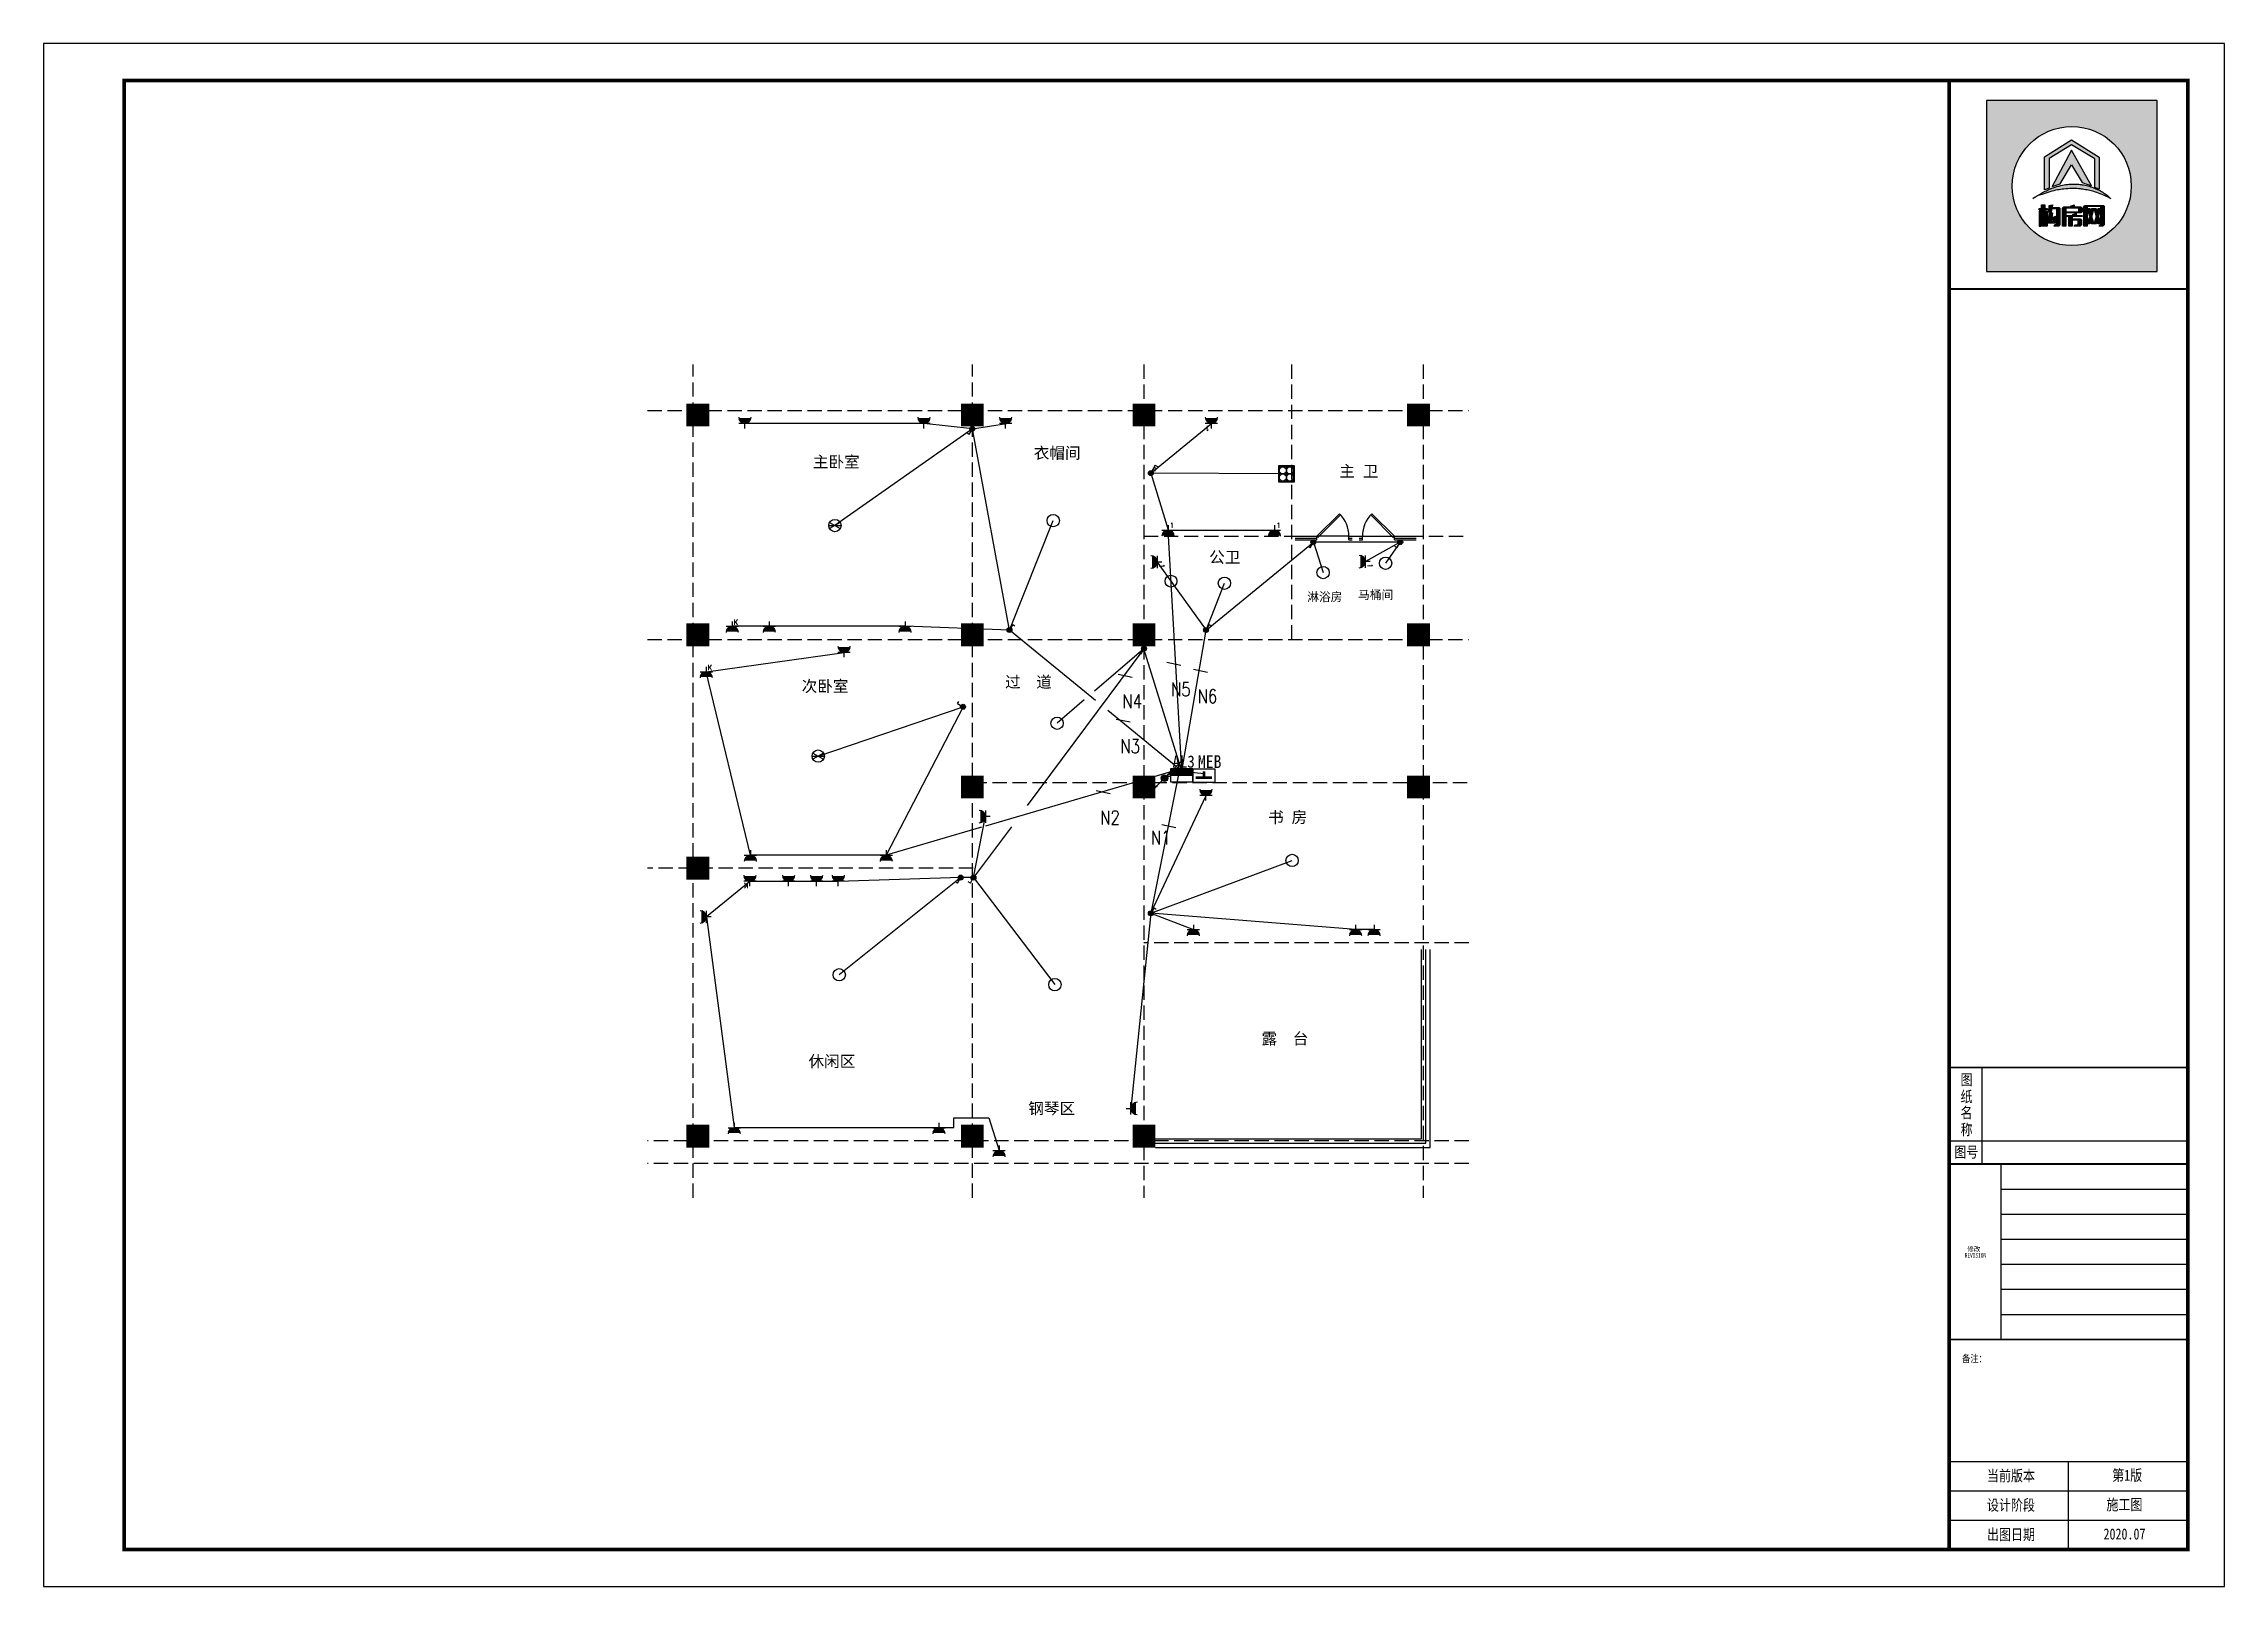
# Model space of a CAD drawing. Header units: millimetres. Extents: x -807114 to 42513, y -468455 to -61603.
# Drawn here: x -184560 to -146439, y -228981 to -202027 of the extents above; entities that cross this region are included whole.
import ezdxf
from ezdxf.enums import TextEntityAlignment as Align

# ---------------------------------------------------------------- set-up
doc = ezdxf.new("R2010")
doc.units = ezdxf.units.MM
doc.header["$LTSCALE"] = 1000
doc.linetypes.add('DASH', pattern=[0.35, 0.25, -0.1])
for name, color, linetype in [('8', 8, 'Continuous'), ('EQUIP-动力', 3, 'Continuous'), ('EQUIP-照明', 3, 'Continuous'), ('EQUIP-箱柜', 3, 'Continuous'), ('FF-FIXT', 31, 'Continuous'), ('KL截面', 30, 'Continuous'), ('LWIRE', 4, 'Continuous'), ('PUB_TEXT', 3, 'Continuous'), ('PUB_TITLE', 4, 'Continuous'), ('WIRE-照明', 230, 'Continuous'), ('建-窗', 4, 'Continuous'), ('建-轴', 1, 'Continuous')]:
    doc.layers.add(name, color=color, linetype=linetype)
doc.styles.add('_TCH_LABEL', font='COMPLEX', dxfattribs={"bigfont": 'GBCBIG'})
doc.styles.add('COMPLEX', font='COMPLEX')
doc.styles.add('D', font='simhei.ttf', dxfattribs={"width": 0.75, "height": 7})
doc.styles.add('ZDBOX', font='simsun.ttc', dxfattribs={"width": 0.7})
doc.styles.add('图框', font='simsun.ttc', dxfattribs={"width": 0.8})
doc.styles.add('宋体', font='simsun.ttc', dxfattribs={"width": 0.8})

msp = doc.modelspace()

# ---------------------------------------------------------------- texts
at = {"style": 'ZDBOX', "width": 0.8}
for s, height, p in [('纸', 192.5, (-150946.1, -220421.3)), ('图', 192.5, (-150946.1, -220130.8)), ('名', 192.5, (-150946.1, -220701.9)), ('称', 192.5, (-150946.1, -220997)), ('图号', 192.53, (-150950, -221394.1)), ('备注：', 128.35, (-150808.9, -224997.8))]:
    msp.add_text(s, height=height, dxfattribs=at).set_placement(p, align=Align.MIDDLE)
for s, p in [('当前版本', (-150589.7, -227143.9)), ('第1版', (-148401.1, -227135.1)), ('设计阶段', (-150589.7, -227657.3)), ('施工图', (-148501.7, -227648.5)), ('出图日期', (-150589.7, -228170.8)), ('2020.07', (-148551.9, -228162))]:
    msp.add_text(s, height=192.53, dxfattribs=at).set_placement(p)
at = {"layer": 'EQUIP-照明', "style": 'COMPLEX', "width": 0.8}
for s, p in [('N4', (-165703.4, -213638.1, 165995.4)), ('N5', (-164853.7, -213428, 165995.4)), ('N6', (-164388.9, -213548.8, 165995.4)), ('N3', (-165740.6, -214420.9, 165995.4)), ('N2', (-166091.4, -215668.3, 165995.4)), ('N1', (-165205.1, -216020.8, 165995.4))]:
    msp.add_text(s, height=240, dxfattribs=at).set_placement(p)
at = {"layer": 'EQUIP-照明', "style": '_TCH_LABEL', "flags": 8}
for tag, rotation, p in [('1', 180, (-164215.1, -208747.3)), ('1', 270, (-165012.6, -211152.8)), ('1', 270, (-161372.6, -211146.2)), ('K', 180, (-172278.9, -216734.9))]:
    msp.add_attdef(tag, text='K', height=89.8, rotation=rotation, dxfattribs=at).set_placement(p, align=Align.MIDDLE_CENTER)
for tag, p in [('1', (-164835, -210442.3)), ('1', (-162974.4, -210442.3)), ('K', (-172457.4, -212134.7)), ('K', (-172911.3, -212928))]:
    msp.add_attdef(tag, text='K', height=89.8, dxfattribs=at).set_placement(p, align=Align.MIDDLE_CENTER)
at = {"layer": 'KL截面', "linetype": 'ByBlock', "style": 'D'}
for s, height, p in [('主卧室', 200, (-171113.3, -209433.1)), ('衣帽间', 200, (-167251.7, -209279)), ('主 卫', 200, (-161910, -209596.3)), ('公卫', 200, (-164185.6, -211099.7)), ('马桶间', 150, (-161582, -211733.7)), ('淋浴房', 150, (-162470.8, -211768.6)), ('过  道', 200, (-167753.5, -213279.5)), (' 次卧室', 200, (-171444.8, -213352.2)), ('书 房', 200, (-163154.7, -215642.6)), ('露  台', 200, (-163269.1, -219510)), ('休闲区', 200, (-171189.7, -219907.7)), ('钢琴区', 200, (-167347.4, -220730.5))]:
    msp.add_text(s, height=height, dxfattribs=at).set_placement(p)
at = {"layer": 'PUB_TEXT', "style": '图框', "width": 0.9}
for s, height, p in [('AL3', 212.27, (-164826.7, -214676.3)), ('MEB', 224, (-164382.4, -214683.7))]:
    msp.add_text(s, height=height, dxfattribs=at).set_placement(p)
at = {"layer": 'PUB_TEXT', "color": 8, "style": '宋体', "width": 0.7}
msp.add_text('REVISION', height=81.59, dxfattribs=at).set_placement((-150977.6, -223262.5), align=Align.BOTTOM_LEFT)
at = {"layer": 'PUB_TEXT', "color": 8, "style": '宋体'}
msp.add_text('修改', height=81.59, dxfattribs=at).set_placement((-150933.1, -223128.7))

# ---------------------------------------------------------------- blocks, each defined once
blk = doc.blocks.new('sadasfafa')
h = blk.add_hatch(color=252)
h.dxf.hatch_style = 1
h.paths.add_polyline_path([(1853311, -2488040), (1853311, -2490368), (1855639, -2490368), (1855639, -2488040)])
h.paths.add_polyline_path([(1855286, -2489204, 1), (1853664, -2489204, 1)], flags=16)
edge = h.paths.add_edge_path(flags=0)
edge.add_spline(control_points=[(1853945, -2489376), (1853935, -2489385), (1854022, -2489327), (1854064, -2489324), (1854178, -2489280), (1854273, -2489257), (1854375, -2489242), (1854470, -2489236), (1854555, -2489239), (1854630, -2489250), (1854700, -2489259), (1854781, -2489280), (1854854, -2489303), (1854917, -2489335), (1854967, -2489354), (1854993, -2489368), (1855014, -2489382), (1854982, -2489354), (1854965, -2489332), (1854910, -2489297), (1854854, -2489260), (1854784, -2489234), (1854713, -2489206), (1854640, -2489189), (1854569, -2489179), (1854497, -2489176), (1854414, -2489178), (1854321, -2489198), (1854229, -2489222), (1854147, -2489257), (1854080, -2489292), (1854021, -2489325), (1853977, -2489352), (1853953, -2489369), (1853945, -2489376)], knot_values=[0, 0, 0, 0, 114.670179, 423.637006, 763.89867, 1083.683754, 1343.405239, 1688.07646, 1952.326814, 2113.699055, 2375.693807, 2595.188681, 2872.839541, 3068.155951, 3238.592156, 3348.056762, 3361.095167, 3431.805845, 3527.265261, 3733.200323, 3952.805082, 4160.23278, 4398.128766, 4650.488133, 4837.16968, 5050.428326, 5308.684497, 5588.159898, 5913.430939, 6163.12325, 6398.139207, 6601.625078, 6772.549769, 6871.149972, 6871.149972, 6871.149972, 6871.149972], degree=3, periodic=1)
h.paths.add_polyline_path([(1854530, -2489580), (1854534, -2489580), (1854534, -2489603), (1854618, -2489603), (1854618, -2489621), (1854481, -2489621), (1854481, -2489650), (1854589, -2489650), (1854599, -2489656), (1854606, -2489666), (1854606, -2489733), (1854600, -2489742), (1854590, -2489750), (1854506, -2489750), (1854514, -2489740), (1854518, -2489731), (1854552, -2489731), (1854558, -2489728), (1854560, -2489721), (1854560, -2489675), (1854558, -2489670), (1854553, -2489667), (1854481, -2489667), (1854481, -2489750), (1854436, -2489750), (1854436, -2489626), (1854433, -2489621), (1854406, -2489621), (1854406, -2489603), (1854488, -2489603), (1854488, -2489590)], flags=0)
h.paths.add_polyline_path([(1854486, -2489468), (1854506, -2489461), (1854506, -2489485), (1854510, -2489489), (1854601, -2489489), (1854609, -2489494), (1854615, -2489502), (1854615, -2489556), (1854607, -2489564), (1854599, -2489569), (1854401, -2489569), (1854394, -2489573), (1854394, -2489750), (1854349, -2489750), (1854349, -2489504), (1854355, -2489495), (1854367, -2489489), (1854462, -2489489), (1854462, -2489474)], flags=0)
h.paths.add_polyline_path([(1854394, -2489554), (1854394, -2489512), (1854404, -2489506), (1854562, -2489506), (1854570, -2489513), (1854570, -2489554)], flags=0)
h.paths.add_polyline_path([(1854214, -2489569), (1854203, -2489632), (1854193, -2489683), (1854194, -2489689), (1854218, -2489689), (1854220, -2489683), (1854214, -2489633), (1854254, -2489614), (1854263, -2489686), (1854263, -2489700), (1854255, -2489709), (1854159, -2489709), (1854150, -2489702), (1854148, -2489692), (1854173, -2489569)], flags=0)
h.paths.add_polyline_path([(1854187, -2489466), (1854213, -2489458), (1854207, -2489496), (1854296, -2489496), (1854305, -2489498), (1854312, -2489505), (1854314, -2489513), (1854314, -2489733), (1854310, -2489741), (1854301, -2489750), (1854231, -2489750), (1854238, -2489741), (1854243, -2489730), (1854261, -2489730), (1854268, -2489727), (1854270, -2489720), (1854270, -2489531), (1854270, -2489526), (1854267, -2489521), (1854260, -2489516), (1854202, -2489516), (1854201, -2489534), (1854196, -2489558), (1854150, -2489558), (1854159, -2489535), (1854165, -2489504), (1854167, -2489471)], flags=0)
h.paths.add_polyline_path([(1854140, -2489544), (1854140, -2489750), (1854114, -2489750), (1854114, -2489544)], flags=0)
h.paths.add_polyline_path([(1854056, -2489544), (1854053, -2489750), (1854031, -2489750), (1854031, -2489544)], flags=0)
h.paths.add_polyline_path([(1854107, -2489459), (1854107, -2489508), (1854139, -2489508), (1854139, -2489527), (1854107, -2489527), (1854107, -2489750), (1854062, -2489750), (1854062, -2489527), (1854029, -2489527), (1854029, -2489508), (1854062, -2489508), (1854062, -2489459)], flags=0)
h.paths.add_polyline_path([(1854209, -2489211), (1854471, -2488714), (1854743, -2489200), (1854618, -2489155), (1854470, -2488913), (1854318, -2489172)], flags=0)
h.paths.add_polyline_path([(1854102, -2488808), (1854470, -2488575), (1854848, -2488810), (1854848, -2489247), (1854790, -2489223), (1854790, -2488832), (1854471, -2488643), (1854168, -2488829), (1854168, -2489231), (1854102, -2489257)], flags=0)
h.paths.add_polyline_path([(1854685, -2489750), (1854641, -2489750), (1854641, -2489488), (1854641, -2489484), (1854646, -2489475), (1854656, -2489467), (1854898, -2489467), (1854907, -2489471), (1854916, -2489478), (1854916, -2489731), (1854908, -2489743), (1854902, -2489750), (1854847, -2489750), (1854858, -2489732), (1854866, -2489731), (1854869, -2489724), (1854869, -2489718), (1854867, -2489718), (1854836, -2489718), (1854826, -2489684), (1854814, -2489718), (1854746, -2489718), (1854736, -2489684), (1854722, -2489718), (1854689, -2489718), (1854689, -2489709), (1854691, -2489709), (1854720, -2489621), (1854685, -2489512)], flags=0)
h.paths.add_polyline_path([(1854779, -2489518), (1854809, -2489621), (1854781, -2489709), (1854777, -2489709), (1854750, -2489621), (1854775, -2489518)], flags=0)
h = blk.add_hatch(color=7)
h.dxf.hatch_style = 1
h.paths.add_polyline_path([(1854102, -2489257), (1854168, -2489231), (1854168, -2488829), (1854471, -2488643), (1854790, -2488832), (1854790, -2489223), (1854848, -2489247), (1854848, -2488810), (1854470, -2488575), (1854102, -2488808)])
h = blk.add_hatch(color=7)
h.dxf.hatch_style = 1
h.paths.add_polyline_path([(1854318, -2489172), (1854470, -2488913), (1854618, -2489155), (1854743, -2489200), (1854471, -2488714), (1854209, -2489211)])
h = blk.add_hatch(color=7)
h.dxf.hatch_style = 1
edge = h.paths.add_edge_path()
edge.add_spline(control_points=[(1853945, -2489376), (1853953, -2489369), (1853977, -2489352), (1854021, -2489325), (1854080, -2489292), (1854147, -2489257), (1854229, -2489222), (1854321, -2489198), (1854414, -2489178), (1854497, -2489176), (1854569, -2489179), (1854640, -2489189), (1854713, -2489206), (1854784, -2489234), (1854854, -2489260), (1854910, -2489297), (1854965, -2489332), (1854982, -2489354), (1855014, -2489382), (1854993, -2489368), (1854967, -2489354), (1854917, -2489335), (1854854, -2489303), (1854781, -2489280), (1854700, -2489259), (1854630, -2489250), (1854555, -2489239), (1854470, -2489236), (1854375, -2489242), (1854273, -2489257), (1854178, -2489280), (1854064, -2489324), (1854022, -2489327), (1853935, -2489385), (1853945, -2489376)], knot_values=[0, 0, 0, 0, 98.600203, 269.524894, 473.010766, 708.026723, 957.719033, 1282.990074, 1562.465475, 1820.721647, 2033.980292, 2220.661839, 2473.021206, 2710.917192, 2918.34489, 3137.949649, 3343.884711, 3439.344127, 3510.054805, 3523.09321, 3632.557816, 3802.994021, 3998.310431, 4275.961291, 4495.456165, 4757.450917, 4918.823158, 5183.073513, 5527.744733, 5787.466218, 6107.251302, 6447.512966, 6756.479793, 6871.149972, 6871.149972, 6871.149972, 6871.149972], degree=3, periodic=1)
h = blk.add_hatch(color=7)
h.dxf.hatch_style = 1
h.paths.add_polyline_path([(1854062, -2489459), (1854062, -2489508), (1854029, -2489508), (1854029, -2489527), (1854062, -2489527), (1854062, -2489750), (1854107, -2489750), (1854107, -2489527), (1854139, -2489527), (1854139, -2489508), (1854107, -2489508), (1854107, -2489459)])
h = blk.add_hatch(color=7)
h.dxf.hatch_style = 1
h.paths.add_polyline_path([(1854031, -2489544), (1854031, -2489750), (1854053, -2489750), (1854056, -2489544)])
h = blk.add_hatch(color=7)
h.dxf.hatch_style = 1
h.paths.add_polyline_path([(1854114, -2489544), (1854114, -2489750), (1854140, -2489750), (1854140, -2489544)])
h = blk.add_hatch(color=7)
h.dxf.hatch_style = 1
h.paths.add_polyline_path([(1854167, -2489471), (1854165, -2489504), (1854159, -2489535), (1854150, -2489558), (1854196, -2489558), (1854201, -2489534), (1854202, -2489516), (1854260, -2489516), (1854267, -2489521), (1854270, -2489526), (1854270, -2489531), (1854270, -2489720), (1854268, -2489727), (1854261, -2489730), (1854243, -2489730), (1854238, -2489741), (1854231, -2489750), (1854301, -2489750), (1854310, -2489741), (1854314, -2489733), (1854314, -2489513), (1854312, -2489505), (1854305, -2489498), (1854296, -2489496), (1854207, -2489496), (1854213, -2489458), (1854187, -2489466)])
h = blk.add_hatch(color=7)
h.dxf.hatch_style = 1
h.paths.add_polyline_path([(1854462, -2489474), (1854462, -2489489), (1854367, -2489489), (1854355, -2489495), (1854349, -2489504), (1854349, -2489750), (1854394, -2489750), (1854394, -2489573), (1854401, -2489569), (1854599, -2489569), (1854607, -2489564), (1854615, -2489556), (1854615, -2489502), (1854609, -2489494), (1854601, -2489489), (1854510, -2489489), (1854506, -2489485), (1854506, -2489461), (1854486, -2489468)])
h.paths.add_polyline_path([(1854394, -2489554), (1854394, -2489512), (1854404, -2489506), (1854562, -2489506), (1854570, -2489513), (1854570, -2489554)], flags=16)
h = blk.add_hatch(color=7)
h.dxf.hatch_style = 1
h.paths.add_polyline_path([(1854685, -2489512), (1854685, -2489493), (1854693, -2489483), (1854862, -2489483), (1854869, -2489491), (1854869, -2489724), (1854866, -2489731), (1854858, -2489732), (1854847, -2489750), (1854902, -2489750), (1854908, -2489743), (1854916, -2489731), (1854916, -2489478), (1854907, -2489471), (1854898, -2489467), (1854656, -2489467), (1854646, -2489475), (1854641, -2489484), (1854641, -2489488), (1854641, -2489750), (1854685, -2489750)])
h = blk.add_hatch(color=7)
h.dxf.hatch_style = 1
h.paths.add_polyline_path([(1854866, -2489709), (1854840, -2489621), (1854866, -2489512), (1854836, -2489512), (1854824, -2489558), (1854808, -2489512), (1854745, -2489512), (1854734, -2489557), (1854719, -2489512), (1854689, -2489512), (1854720, -2489621), (1854691, -2489709), (1854689, -2489709), (1854689, -2489710), (1854689, -2489718), (1854722, -2489718), (1854736, -2489684), (1854746, -2489718), (1854814, -2489718), (1854826, -2489684), (1854836, -2489718), (1854867, -2489718), (1854867, -2489709)])
h.paths.add_polyline_path([(1854779, -2489518), (1854809, -2489621), (1854781, -2489709), (1854777, -2489709), (1854750, -2489621), (1854775, -2489518)], flags=16)
h = blk.add_hatch(color=7)
h.dxf.hatch_style = 1
h.paths.add_polyline_path([(1854173, -2489569), (1854148, -2489692), (1854150, -2489702), (1854159, -2489709), (1854255, -2489709), (1854263, -2489700), (1854263, -2489686), (1854254, -2489614), (1854214, -2489633), (1854220, -2489683), (1854218, -2489689), (1854194, -2489689), (1854193, -2489683), (1854203, -2489632), (1854214, -2489569)])
h = blk.add_hatch(color=7)
h.dxf.hatch_style = 1
h.paths.add_polyline_path([(1854488, -2489590), (1854488, -2489603), (1854406, -2489603), (1854406, -2489621), (1854433, -2489621), (1854436, -2489626), (1854436, -2489750), (1854481, -2489750), (1854481, -2489667), (1854553, -2489667), (1854558, -2489670), (1854560, -2489675), (1854560, -2489721), (1854558, -2489728), (1854552, -2489731), (1854518, -2489731), (1854514, -2489740), (1854506, -2489750), (1854590, -2489750), (1854600, -2489742), (1854606, -2489733), (1854606, -2489666), (1854599, -2489656), (1854589, -2489650), (1854481, -2489650), (1854481, -2489621), (1854618, -2489621), (1854618, -2489603), (1854534, -2489603), (1854534, -2489580), (1854530, -2489580)])
for points in [[(1855639, -2488040), (1853311, -2488040), (1853311, -2490368), (1855639, -2490368)], [(1854102, -2489257), (1854102, -2488808), (1854470, -2488575), (1854848, -2488810), (1854848, -2489247), (1854790, -2489223), (1854790, -2488832), (1854471, -2488643), (1854168, -2488829), (1854168, -2489231)], [(1854209, -2489211), (1854318, -2489172), (1854470, -2488913), (1854618, -2489155), (1854743, -2489200), (1854471, -2488714)], [(1854062, -2489459), (1854107, -2489459), (1854107, -2489508), (1854139, -2489508), (1854139, -2489527), (1854107, -2489527), (1854107, -2489750), (1854062, -2489750), (1854062, -2489527), (1854029, -2489527), (1854029, -2489508), (1854062, -2489508)], [(1854056, -2489544), (1854031, -2489544), (1854031, -2489750), (1854053, -2489750)], [(1854114, -2489544), (1854140, -2489544), (1854140, -2489750), (1854114, -2489750)], [(1854462, -2489474), (1854486, -2489468), (1854506, -2489461), (1854506, -2489485), (1854510, -2489489), (1854601, -2489489), (1854609, -2489494), (1854615, -2489502), (1854615, -2489556), (1854607, -2489564), (1854599, -2489569), (1854401, -2489569), (1854394, -2489573), (1854394, -2489750), (1854349, -2489750), (1854349, -2489504), (1854355, -2489495), (1854367, -2489489), (1854462, -2489489)], [(1854394, -2489554), (1854570, -2489554), (1854570, -2489513), (1854562, -2489506), (1854404, -2489506), (1854394, -2489512)], [(1854641, -2489750), (1854641, -2489488), (1854641, -2489484), (1854646, -2489475), (1854656, -2489467), (1854898, -2489467), (1854907, -2489471), (1854916, -2489478), (1854916, -2489731), (1854908, -2489743), (1854902, -2489750), (1854847, -2489750), (1854858, -2489732), (1854866, -2489731), (1854869, -2489724), (1854869, -2489491), (1854862, -2489483), (1854693, -2489483), (1854685, -2489493), (1854685, -2489750)], [(1854775, -2489518), (1854779, -2489518), (1854809, -2489621), (1854781, -2489709), (1854777, -2489709), (1854750, -2489621)], [(1854488, -2489590), (1854530, -2489580), (1854534, -2489580), (1854534, -2489603), (1854618, -2489603), (1854618, -2489621), (1854481, -2489621), (1854481, -2489650), (1854589, -2489650), (1854599, -2489656), (1854606, -2489666), (1854606, -2489733), (1854600, -2489742), (1854590, -2489750), (1854506, -2489750), (1854514, -2489740), (1854518, -2489731), (1854552, -2489731), (1854558, -2489728), (1854560, -2489721), (1854560, -2489675), (1854558, -2489670), (1854553, -2489667), (1854481, -2489667), (1854481, -2489750), (1854436, -2489750), (1854436, -2489626), (1854433, -2489621), (1854406, -2489621), (1854406, -2489603), (1854488, -2489603)]]:
    blk.add_lwpolyline(points, close=True)
for points in [[(1854167, -2489471), (1854187, -2489466), (1854213, -2489458), (1854207, -2489496), (1854296, -2489496), (1854305, -2489498), (1854312, -2489505), (1854314, -2489513), (1854314, -2489733), (1854310, -2489741), (1854301, -2489750), (1854231, -2489750), (1854238, -2489741), (1854243, -2489730), (1854261, -2489730), (1854268, -2489727), (1854270, -2489720), (1854270, -2489531), (1854270, -2489526), (1854267, -2489521), (1854260, -2489516), (1854202, -2489516), (1854201, -2489534), (1854196, -2489558), (1854150, -2489558), (1854150, -2489558), (1854159, -2489535), (1854165, -2489504), (1854167, -2489471)], [(1854866, -2489709), (1854866, -2489709), (1854867, -2489709), (1854867, -2489718), (1854836, -2489718), (1854826, -2489684), (1854814, -2489718), (1854746, -2489718), (1854736, -2489684), (1854722, -2489718), (1854689, -2489718), (1854689, -2489710), (1854689, -2489709), (1854691, -2489709), (1854720, -2489621), (1854689, -2489512)], [(1854173, -2489569), (1854214, -2489569), (1854203, -2489632), (1854193, -2489683), (1854194, -2489689), (1854218, -2489689), (1854220, -2489683), (1854214, -2489633), (1854254, -2489614), (1854263, -2489686), (1854263, -2489700), (1854255, -2489709), (1854159, -2489709), (1854150, -2489702), (1854148, -2489692), (1854173, -2489569)]]:
    blk.add_lwpolyline(points)
at = {"color": 7}
blk.add_lwpolyline([(1854689, -2489512), (1854719, -2489512), (1854734, -2489557), (1854745, -2489512), (1854808, -2489512), (1854824, -2489558), (1854836, -2489512), (1854866, -2489512), (1854840, -2489621), (1854866, -2489709)], dxfattribs=at)
blk.add_circle((1854475, -2489204), 811)
at = {"start_tangent": (-0.74079, -0.671736), "end_tangent": (-0.74079, -0.671736)}
blk.add_spline([(1853945, -2489376), (1853977, -2489357), (1854071, -2489318), (1854178, -2489282), (1854280, -2489257), (1854365, -2489245), (1854479, -2489238), (1854566, -2489241), (1854619, -2489248), (1854704, -2489261), (1854775, -2489279), (1854861, -2489308), (1854920, -2489335), (1854972, -2489357), (1855003, -2489375), (1855007, -2489377), (1854990, -2489361), (1854968, -2489339), (1854913, -2489299), (1854851, -2489261), (1854787, -2489235), (1854714, -2489208), (1854633, -2489189), (1854572, -2489180), (1854501, -2489177), (1854416, -2489181), (1854326, -2489198), (1854222, -2489227), (1854146, -2489259), (1854077, -2489294), (1854019, -2489327), (1853971, -2489357), (1853945, -2489376)], degree=3, dxfattribs=at)
blk = doc.blocks.new('SSSS')
at = {"layer": 'EQUIP-照明'}
for p, q in [((-14919, 165525), (-14559, 165525)), ((-14583, 165615), (-14895, 165435)), ((-14895, 165615), (-14583, 165435))]:
    blk.add_line(p, q, dxfattribs=at)
blk.add_circle((-14739, 165525), 180, dxfattribs=at)
blk = doc.blocks.new('LLLL')
at = {"layer": 'EQUIP-照明'}
h = blk.add_hatch(color=256, dxfattribs=at)
edge = h.paths.add_edge_path()
edge.add_arc((-15117, 164271), 72, 0, 360)
for q in [(-15090, 164321), (-14961, 164396)]:
    blk.add_line((-15025, 164433), q, dxfattribs=at)
blk.add_circle((-15117, 164271), 72, dxfattribs=at)
blk = doc.blocks.new('rrrr')
at = {"layer": 'EQUIP-照明'}
h = blk.add_hatch(color=256, dxfattribs=at)
edge = h.paths.add_edge_path()
edge.add_arc((-128876, 125039), 72, 0, 360)
for p, q in [((-128745, 125273), (-128869, 125059)), ((-128817, 125149), (-128752, 125111)), ((-128781, 125211), (-128716, 125174)), ((-128745, 125273), (-128680, 125236))]:
    blk.add_line(p, q, dxfattribs=at)
blk.add_circle((-128876, 125039), 72, dxfattribs=at)
blk = doc.blocks.new('PPPP')
at = {"layer": 'EQUIP-动力'}
h = blk.add_hatch(color=256, dxfattribs=at)
edge = h.paths.add_edge_path()
edge.add_line((-12365, 164817), (-12018, 164817))
edge.add_arc((-12191, 164769), 180, 15.43317, 164.56683)
for p, q in [((-12190, 165093), (-12190, 164817)), ((-12370, 164949), (-12010, 164949)), ((-12365, 164817), (-12018, 164817)), ((-12364, 164817), (-12017, 164817))]:
    blk.add_line(p, q, dxfattribs=at)
for centre, start, end in [((-12190, 164769), 0, 180), ((-12191, 164769), 15.43317, 164.56683)]:
    blk.add_arc(centre, 180, start, end, dxfattribs=at)
blk = doc.blocks.new('CCCC')
at = {"layer": 'EQUIP-箱柜'}
blk.add_lwpolyline([(-15699, 163394), (-15219, 163394), (-15219, 163094), (-15699, 163094)], close=True, dxfattribs=at)
at = {"layer": 'EQUIP-箱柜', "const_width": 60}
for points in [[(-15279, 163292), (-15639, 163292)], [(-15459, 163292), (-15459, 163154)]]:
    blk.add_lwpolyline(points, dxfattribs=at)
blk = doc.blocks.new('BBBB')
at = {"layer": 'EQUIP-箱柜'}
blk.add_hatch(color=256, dxfattribs=at).paths.add_polyline_path([(-13534, 163244), (-14014, 163244), (-14014, 163094), (-13534, 163094)])
blk.add_line((-14014, 163244), (-13534, 163244), dxfattribs=at)
blk.add_lwpolyline([(-13534, 163394), (-13534, 163094), (-14014, 163094), (-14014, 163394)], close=True, dxfattribs=at)

# ---------------------------------------------------------------- hatches: boundary and pattern name
h = msp.add_hatch(color=251)
h.dxf.hatch_style = 1
h.paths.add_polyline_path([(-173325.1, -208714.8), (-172925.1, -208714.8), (-172925.1, -208314.8), (-173325.1, -208314.8)])
h = msp.add_hatch(color=251)
h.dxf.hatch_style = 1
h.paths.add_polyline_path([(-168525.1, -208714.8), (-168125.1, -208714.8), (-168125.1, -208314.8), (-168525.1, -208314.8)])
h = msp.add_hatch(color=251)
h.dxf.hatch_style = 1
h.paths.add_polyline_path([(-165525.1, -208714.8), (-165125.1, -208714.8), (-165125.1, -208314.8), (-165525.1, -208314.8)])
h = msp.add_hatch(color=251)
h.dxf.hatch_style = 1
h.paths.add_polyline_path([(-160725.1, -208714.8), (-160325.1, -208714.8), (-160325.1, -208314.8), (-160725.1, -208314.8)])
h = msp.add_hatch(color=251)
h.dxf.hatch_style = 1
h.paths.add_polyline_path([(-173325.1, -212154.8), (-172925.1, -212154.8), (-172925.1, -212554.8), (-173325.1, -212554.8)])
h = msp.add_hatch(color=251)
h.dxf.hatch_style = 1
h.paths.add_polyline_path([(-168525.1, -212154.8), (-168525.1, -212554.8), (-168125.1, -212554.8), (-168125.1, -212154.8)])
h = msp.add_hatch(color=251)
h.dxf.hatch_style = 1
h.paths.add_polyline_path([(-165525.1, -212154.8), (-165525.1, -212554.8), (-165125.1, -212554.8), (-165125.1, -212154.8)])
h = msp.add_hatch(color=251)
h.dxf.hatch_style = 1
h.paths.add_polyline_path([(-160725.1, -212154.8), (-160325.1, -212154.8), (-160325.1, -212554.8), (-160725.1, -212554.8)])
h = msp.add_hatch(color=251)
h.dxf.hatch_style = 1
h.paths.add_polyline_path([(-168525.1, -214814.8), (-168525.1, -215214.8), (-168125.1, -215214.8), (-168125.1, -214814.8)])
h = msp.add_hatch(color=251)
h.dxf.hatch_style = 1
h.paths.add_polyline_path([(-165525.1, -214814.8), (-165525.1, -215214.8), (-165125.1, -215214.8), (-165125.1, -214814.8)])
h = msp.add_hatch(color=251)
h.dxf.hatch_style = 1
h.paths.add_polyline_path([(-160725.1, -214814.8), (-160325.1, -214814.8), (-160325.1, -215214.8), (-160725.1, -215214.8)])
h = msp.add_hatch(color=251)
h.dxf.hatch_style = 1
h.paths.add_polyline_path([(-173325.1, -216234.8), (-172925.1, -216234.8), (-172925.1, -216634.8), (-173325.1, -216634.8)])
h = msp.add_hatch(color=251)
h.dxf.hatch_style = 1
h.paths.add_polyline_path([(-173325.1, -220914.8), (-173325.1, -221314.8), (-172925.1, -221314.8), (-172925.1, -220914.8)])
h = msp.add_hatch(color=251)
h.dxf.hatch_style = 1
h.paths.add_polyline_path([(-168525.1, -220914.8), (-168525.1, -221314.8), (-168125.1, -221314.8), (-168125.1, -220914.8)])
h = msp.add_hatch(color=251)
h.dxf.hatch_style = 1
h.paths.add_polyline_path([(-165525.1, -220914.8), (-165525.1, -221314.8), (-165125.1, -221314.8), (-165125.1, -220914.8)])
at = {"layer": 'LWIRE'}
for points in [[(-165203.4, -215098.5), (-165082.5, -215003.2), (-165110.3, -214980.4)], [(-164925.3, -214819.8), (-164804.4, -214724.5), (-164832.2, -214701.8)]]:
    msp.add_hatch(color=256, dxfattribs=at).paths.add_polyline_path(points)
h = msp.add_hatch(color=256, dxfattribs=at)
edge = h.paths.add_edge_path()
edge.add_arc((-164965.1, -214858.5), 57.6, 180, 540)

# ---------------------------------------------------------------- linework, layer by layer
at = {"color": 251}
for p, q in [((-161745, -210634.8), (-162305, -210634.8)), ((-161505.2, -210634.8), (-160945.2, -210634.8))]:
    msp.add_line(p, q, dxfattribs=at)
for p, q in [((-150674.6, -221600.8), (-150674.6, -219916.1)), ((-151252.2, -221199.7), (-147080.7, -221199.7))]:
    msp.add_line(p, q)
at = {"const_width": 32.1}
for points in [[(-151252.2, -206314.3), (-147080.7, -206314.3)], [(-151252.2, -219916.1), (-147080.7, -219916.1)], [(-151252.2, -221600.8), (-147080.7, -221600.8)], [(-151252.2, -224667.2), (-147080.7, -224667.2)]]:
    msp.add_lwpolyline(points, dxfattribs=at)
at = {"layer": '8', "color": 161}
for p, q in [((-162710.1, -209545.7), (-162962.1, -209545.7)), ((-162836.1, -209419.7), (-162836.1, -209671.7))]:
    msp.add_line(p, q, dxfattribs=at)
msp.add_lwpolyline([(-162962.1, -209419.7), (-162962.1, -209671.7), (-162710.1, -209671.7), (-162710.1, -209419.7)], close=True, dxfattribs=at)
at = {"layer": 'EQUIP-照明'}
for p, q in [((-165775.1, -213044.2, 165995.4), (-165531, -213096.2, 165995.4)), ((-164925.4, -212834, 165995.4), (-164681.3, -212886, 165995.4)), ((-164460.6, -212954.8, 165995.4), (-164216.5, -213006.8, 165995.4)), ((-165812.2, -213826.9, 165995.4), (-165568.1, -213878.9, 165995.4)), ((-166163.1, -215074.4, 165995.4), (-165919, -215126.4, 165995.4)), ((-165013.7, -215668.6, 165995.4), (-164769.6, -215720.6, 165995.4))]:
    msp.add_line(p, q, dxfattribs=at)
msp.add_lwpolyline([(-162976.1, -209405.7), (-162976.1, -209685.7), (-162696.1, -209685.7), (-162696.1, -209405.7)], close=True, dxfattribs=at)
for centre, radius in [((-162897.4, -209484.5), 61.3), ((-162897.4, -209607), 61.3), ((-162774.9, -209484.5), 61.3), ((-162774.9, -209607), 61.3), ((-166911.1, -210360.9), 107.7), ((-162193.2, -211269.2), 107.7), ((-161101, -211104.4), 107.7), ((-163919.3, -211454), 107.7), ((-166843.7, -213901.7), 107.7), ((-162735.4, -216298.3), 107.7), ((-170653.4, -218296.2), 107.7), ((-166882.1, -218468.2), 107.7)]:
    msp.add_circle(centre, radius, dxfattribs=at)
at = {"layer": 'FF-FIXT', "ltscale": 3}
for p, q in [((-162305, -210694.8), (-162305, -210634.8)), ((-161745, -210694.8), (-161745, -210634.8)), ((-161505.2, -210694.8), (-161505.2, -210634.8)), ((-160945.2, -210694.8), (-160945.2, -210634.8))]:
    msp.add_line(p, q, dxfattribs=at)
for points in [[(-162685.1, -210634.8), (-162305, -210634.8)], [(-162685.1, -210664.8), (-162305, -210664.8)], [(-162685.1, -210694.8), (-162305, -210694.8)], [(-161745, -210634.8), (-160565.1, -210634.8)], [(-161745, -210664.8), (-161685.1, -210664.8)], [(-161745, -210694.8), (-161685.1, -210694.8)], [(-161565.1, -210664.8), (-161505.2, -210664.8)], [(-161565.1, -210694.8), (-161505.2, -210694.8)], [(-160945.2, -210664.8), (-160565.1, -210664.8)], [(-160945.2, -210694.8), (-160565.1, -210694.8)], [(-165125.1, -221314.8), (-160325.1, -221314.8), (-160325.1, -217854.8)], [(-165125.1, -221239.8), (-160400.1, -221239.8), (-160400.1, -217854.8)], [(-165125.1, -221164.8), (-160475.1, -221164.8), (-160475.1, -217854.8)]]:
    msp.add_lwpolyline(points, dxfattribs=at)
at = {"layer": 'LWIRE'}
msp.add_line((-165204.5, -215098.5), (-164636.3, -214530.3), dxfattribs=at)
msp.add_lwpolyline([(-164832.2, -214701.7), (-164925.3, -214819.8), (-164804.3, -214724.5)], close=True, dxfattribs=at)
msp.add_circle((-164965.1, -214858.5), 57.6, dxfattribs=at)
at = {"layer": 'PUB_TITLE'}
for p, q in [((-151252.2, -226799.2), (-147080.7, -226799.2)), ((-149166.5, -228339.4), (-149166.5, -226799.2)), ((-151252.2, -227312.6), (-147080.7, -227312.6)), ((-151252.2, -227826), (-147080.7, -227826))]:
    msp.add_line(p, q, dxfattribs=at)
for points in [[(-184560.3, -228981.2), (-146438.9, -228981.2), (-146438.9, -202026.7), (-184560.3, -202026.7)], [(-183153.9, -228339.4), (-147080.7, -228339.4), (-147080.7, -202668.4), (-183153.9, -202668.4)]]:
    msp.add_lwpolyline(points, close=True, dxfattribs=at)
at = {"layer": 'PUB_TITLE', "const_width": 64.2}
msp.add_lwpolyline([(-183153.9, -228339.4), (-147080.7, -228339.4), (-147080.7, -202668.4), (-183153.9, -202668.4)], close=True, dxfattribs=at)
msp.add_lwpolyline([(-151252.2, -228339.4), (-151252.2, -202668.4)], dxfattribs=at)
at = {"layer": 'PUB_TITLE'}
msp.add_lwpolyline([(-151252.2, -224667.2), (-147080.7, -224667.2)], dxfattribs=at)
for points in [[(-150344.6, -221600.8), (-150344.6, -221600.8), (-150344.6, -224647.9), (-150344.6, -224647.9)], [(-150344.6, -222038.8), (-150344.6, -222038.8), (-147913.6, -222038.8), (-147080.7, -222038.8)], [(-150344.6, -222476.9), (-150344.6, -222476.9), (-147913.6, -222476.9), (-147080.7, -222476.9)], [(-150344.6, -222914.9), (-150344.6, -222914.9), (-147913.6, -222914.9), (-147080.7, -222914.9)], [(-150344.6, -223353), (-150344.6, -223353), (-147913.6, -223353), (-147080.7, -223353)], [(-150344.6, -223791.1), (-150344.6, -223791.1), (-147913.6, -223791.1), (-147080.7, -223791.1)], [(-150344.6, -224229.1), (-150344.6, -224229.1), (-147913.6, -224229.1), (-147080.7, -224229.1)]]:
    msp.add_open_spline(points, degree=3, dxfattribs=at)
at = {"layer": 'WIRE-照明'}
for p, q in [((-169171.4, -208666.1), (-172301.2, -208662.5)), ((-168325.1, -208757.9), (-170727.2, -210446.2)), ((-168325.1, -208757.9), (-169171.4, -208666.1)), ((-168325.1, -208757.9), (-167725.8, -208661.1)), ((-167675.1, -212271.7), (-168325.1, -208757.9)), ((-165205.1, -209531.7), (-164145.9, -208666.1)), ((-162836.1, -209545.7), (-165205.1, -209531.7)), ((-165205.1, -209531.7), (-164904.2, -210523.5)), ((-167675.1, -212271.7), (-166911.1, -210360.9)), ((-164665.7, -214736.7), (-164903.7, -210527.1)), ((-164903.7, -210527.1), (-163043.1, -210527.1)), ((-164240.1, -212271.7), (-162364.1, -210737.8)), ((-160845.2, -210737.9), (-162364.1, -210737.8)), ((-162364.1, -210737.8), (-162193.2, -211269.2)), ((-160845.2, -210737.9), (-161453.8, -211077)), ((-160845.2, -210737.9), (-161101, -211104.4)), ((-165093.8, -211083.6), (-164240.1, -212271.7)), ((-164240.1, -212271.7), (-163919.3, -211454)), ((-171875.8, -212207.1), (-172524, -212207.1)), ((-169502.7, -212203.5), (-171875.8, -212207.1)), ((-167675.1, -212271.7), (-169502.7, -212203.5)), ((-166172, -213502.9), (-167675.1, -212271.7)), ((-164665.7, -214736.7), (-164240.1, -212271.7)), ((-172976.9, -213000.4), (-170567.2, -212666.1)), ((-165325.1, -212597.9), (-167368.2, -215340.3)), ((-165325.1, -212597.9), (-166187.8, -213338.6)), ((-164665.7, -214736.7), (-165325.1, -212597.9)), ((-172203.7, -216203.5), (-172976.9, -213000.4)), ((-171019.1, -214474.7), (-168488.2, -213612.8)), ((-168488.2, -213612.8), (-169831.3, -216207.1)), ((-166368.3, -213493.5), (-166843.7, -213901.7)), ((-164665.7, -214736.7), (-165957.6, -213678.5)), ((-164658.2, -214693), (-168097.4, -215697.3)), ((-164703.1, -214706.1), (-165205.1, -217221.7)), ((-164965.1, -214858.5), (-164665.7, -214736.7)), ((-164665.7, -214736.7), (-164277.1, -214776.9)), ((-165205.1, -217221.7), (-164240.9, -215162.5)), ((-168167.2, -215717.7), (-169830.7, -216203.5)), ((-168305.1, -216597.9), (-168099.4, -215552.1)), ((-167642.6, -215708.6), (-168305.1, -216597.9)), ((-169830.7, -216203.5), (-172203.7, -216203.5)), ((-165205.1, -217221.7), (-162735.4, -216298.3)), ((-172212.8, -216667.1), (-172973.8, -217283.2)), ((-171537.7, -216666.6), (-172212.8, -216667.1)), ((-171048.1, -216666.3), (-171537.7, -216666.6)), ((-170668.2, -216666.1), (-171048.1, -216666.3)), ((-168529.6, -216597.9), (-170668.2, -216666.1)), ((-168529.6, -216597.9), (-170653.4, -218296.2)), ((-168305.1, -216597.9), (-168529.6, -216597.9)), ((-168305.1, -216597.9), (-166882.1, -218468.2)), ((-172973.8, -217283.2), (-172487.4, -220963.5)), ((-165205.1, -217221.7), (-165556.4, -220631.3)), ((-161627.4, -217503.5), (-165205.1, -217221.7)), ((-165205.1, -217221.7), (-164462.4, -217503.5)), ((-161303.5, -217507.1), (-161627.9, -217507.1)), ((-172487.4, -220963.5), (-168910.7, -220961.2)), ((-168910.7, -220961.2), (-168647.7, -220961.2)), ((-168647.7, -220961.2), (-168647.7, -220796)), ((-168647.7, -220796), (-168034.7, -220796)), ((-168034.7, -220796), (-167857.4, -221363.5))]:
    msp.add_line(p, q, dxfattribs=at)
msp.add_circle((-164853.3, -211418.4), 104.1, dxfattribs=at)
at = {"layer": '建-窗'}
for points in [[(-162305, -210634.8), (-161909.4, -210239.2), (-161888.2, -210260.4), (-162283.8, -210656)], [(-160945.2, -210634.8), (-161340.8, -210239.2), (-161362.1, -210260.4), (-160966.4, -210656)]]:
    msp.add_lwpolyline(points, close=True, dxfattribs=at)
for centre, start, end in [((-162269.9, -210620.9), 358.48663, 46.63693), ((-160980.3, -210620.9), 133.36307, 181.51337)]:
    msp.add_arc(centre, 525.1, start, end, dxfattribs=at)
at = {"layer": '建-轴', "linetype": 'DASH'}
for p, q in [((-173205.1, -222194.8), (-173205.1, -207634.8)), ((-168325.1, -222194.8), (-168325.1, -207634.8)), ((-165325.1, -207634.8), (-165325.1, -222194.8)), ((-162745.1, -207634.8), (-162745.1, -212434.8)), ((-160445.1, -207634.8), (-160445.1, -222194.8)), ((-174005.1, -208434.8), (-159645.1, -208434.8)), ((-165325.1, -210634.8), (-162305, -210634.8)), ((-161745, -210634.8), (-159645.1, -210634.8)), ((-174005.1, -212434.8), (-159645.1, -212434.8)), ((-168325.1, -214934.8), (-159645.1, -214934.8)), ((-168312.2, -216434.8), (-174005.1, -216434.8)), ((-159645.1, -217734.8), (-165325.1, -217734.8)), ((-159645.1, -221194.8), (-174005.1, -221194.8)), ((-159645.1, -221594.8), (-174005.1, -221594.8))]:
    msp.add_line(p, q, dxfattribs=at)

# ---------------------------------------------------------------- block references
at = {"xscale": 1.28304, "yscale": 1.28304, "zscale": 1.28304}
msp.add_blockref('sadasfafa', (-2528472.3, 2989233.6), dxfattribs=at)
at = {"layer": 'EQUIP-照明'}
for name, p, xscale, yscale, zscale, rotation in [('PPPP', (-179595.8, -109964.6), 0.5983542337871784, 0.5983542337871784, 0.5983542337871784, 180), ('PPPP', (-176465.4, -109964.6), 0.5983542337871784, 0.5983542337871784, 0.5983542337871784, 180), ('LLLL', (-177370.6, -110465.5), 0.5983542337871784, 0.5983542337871784, 0.5983542337871784, 180), ('PPPP', (-175037, -109964.6), 0.5983542337871784, 0.5983542337871784, 0.5983542337871784, 179.9997250165068), ('PPPP', (-171439.9, -109964.6), 0.5983542337871784, 0.5983542337871784, 0.5983542337871784, 180), ('LLLL', (-171440.1, -112448.2), 0.5983542337871783, 0.5983542337871783, 0.5983542337871784, 180.0177769138053), ('LLLL', (-169890.7, -112445.5), 0.5983542337871784, 0.5983542337871784, 0.5983542337871784, 180), ('PPPP', (-263795.3, -218377.6), 0.5983542337871784, 0.5983542337871784, 0.5983542337871784, 270), ('PPPP', (-260155.3, -218371), 0.5983542337871784, 0.5983542337871784, 0.5983542337871784, 270), ('PPPP', (-165229.5, -310905), 0.5983542337871784, 0.5983542337871784, 0.5983542337871784, 360), ('PPPP', (-177861.2, -113964.6), 0.5983542337871784, 0.5983542337871784, 0.5983542337871784, 180), ('LLLL', (-174370.6, -114305.5), 0.5983542337871784, 0.5983542337871784, 0.5983542337871784, 180), ('LLLL', (-70195.8, -204567.3), 0.5983542337871784, 0.5983542337871784, 0.5983542337871784, 90), ('BBBB', (-175684.8, -84217.4), 0.8000000000029104, 0.8000000000001819, 0.8, 180.0000000000001), ('CCCC', (-176644.7, -84219.2), 0.8000000000029104, 0.8000000000001819, 0.8, 180.0000000000001), ('PPPP', (-171535.4, -116464.6), 0.5983542337871784, 0.5983542337871784, 0.5983542337871784, 180), ('PPPP', (-266795.3, -222825.9), 0.5983542337871784, 0.5983542337871784, 0.5983542337871784, 270), ('PPPP', (-179506.8, -117964.6), 0.5983542337871784, 0.5983542337871784, 0.5983542337871784, 180), ('PPPP', (-178831.7, -117964.6), 0.5983542337871784, 0.5983542337871784, 0.5983542337871784, 180), ('PPPP', (-178342.1, -117964.6), 0.5983542337871784, 0.5983542337871784, 0.5983542337871784, 180), ('PPPP', (-177962.2, -117964.6), 0.5983542337871784, 0.5983542337871784, 0.5983542337871784, 180), ('LLLL', (-177575.1, -118305.5), 0.5983542337871784, 0.5983542337871784, 0.5983542337871784, 180), ('LLLL', (-177350.6, -118305.5), 0.5983542337871784, 0.5983542337871784, 0.5983542337871784, 180), ('PPPP', (-271675.3, -224577.2), 0.5983542337871784, 0.5983542337871784, 0.5983542337871784, 270), ('PPPP', (-66854.9, -213337.4), 0.5983542337871784, 0.5983542337871784, 0.5983542337871784, 90)]:
    msp.add_blockref(name, p, dxfattribs=dict(at, xscale=xscale, yscale=yscale, zscale=zscale, rotation=rotation))
at = {"layer": 'EQUIP-照明', "color": 1, "xscale": 0.5983542337871784, "yscale": 0.5983542337871784, "zscale": 0.5983542337871784}
msp.add_blockref('rrrr', (-88091.6, -284349.1), dxfattribs=at)
at = {"layer": 'EQUIP-照明', "xscale": 0.5983542337871784, "yscale": 0.5983542337871784, "zscale": 0.5983542337871784}
for name, p in [('SSSS', (-161908, -309488.8)), ('PPPP', (-157610.2, -309225)), ('PPPP', (-155749.6, -309225)), ('PPPP', (-164581.1, -310905)), ('PPPP', (-162208.7, -310905)), ('LLLL', (-158629.6, -310564.1)), ('LLLL', (-155194.6, -310564.1)), ('PPPP', (-165683.4, -311698.3)), ('SSSS', (-162199.9, -313517.2)), ('PPPP', (-164909.7, -314905)), ('PPPP', (-162536.7, -314905)), ('LLLL', (-156159.6, -315514.1)), ('PPPP', (-157168.4, -316205)), ('PPPP', (-154333.4, -316205)), ('PPPP', (-154010.1, -316205)), ('PPPP', (-165193.4, -319665)), ('PPPP', (-161616.7, -319665)), ('PPPP', (-160563.4, -320065))]:
    msp.add_blockref(name, p, dxfattribs=at)

msp.set_redraw_order([(e.dxf.handle, doc.entitydb.next_handle()) for e in msp.query("TEXT MTEXT ATTDEF DIMENSION ARC_DIMENSION")])  # texts and dimensions are drawn at this point

doc.saveas('drawing.dxf')
